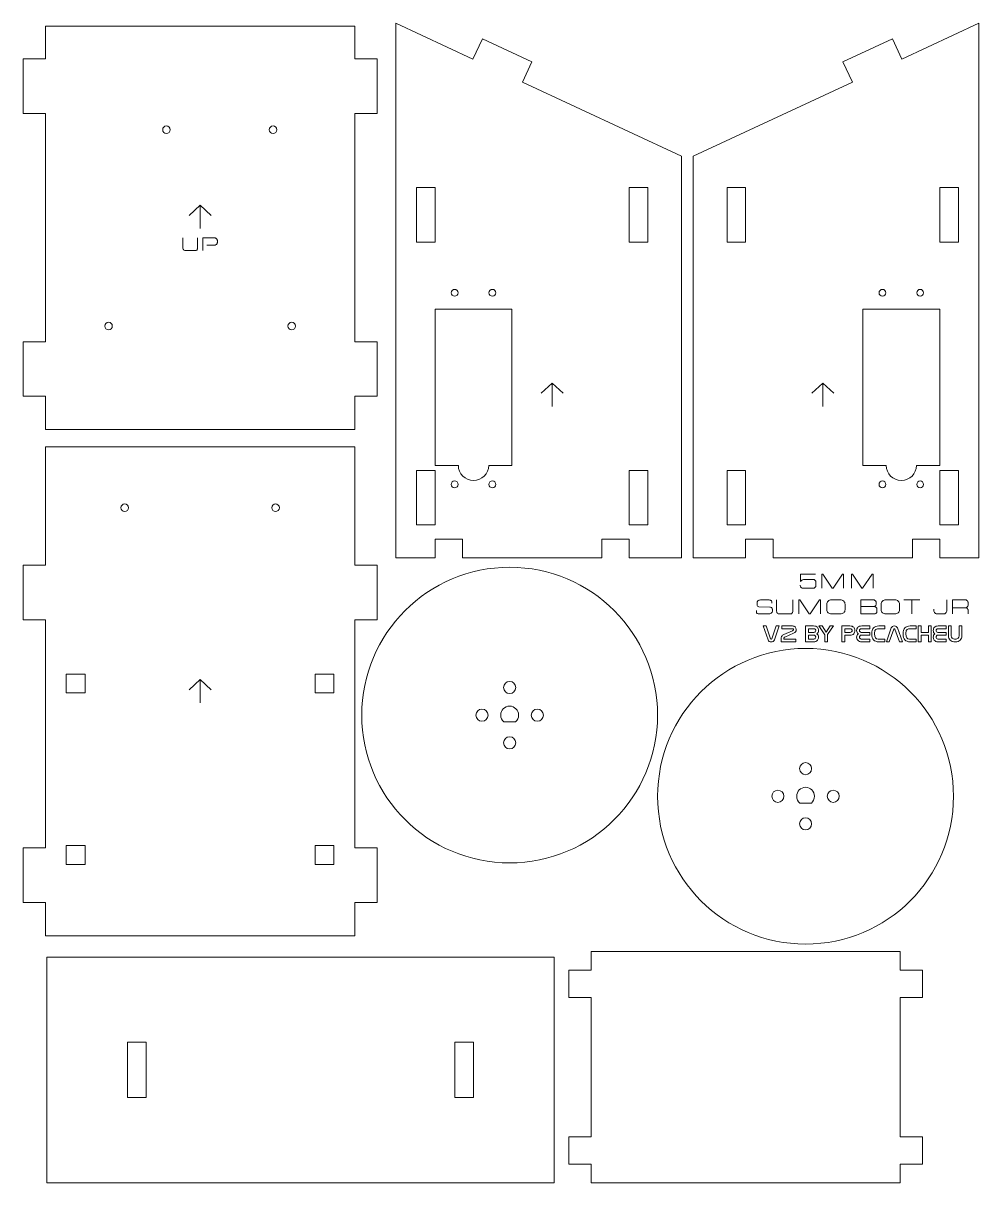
# Model space of a CAD drawing. Header units: inches. Extents: x 0.2 to 10.1, y -10 to 2.1.
import ezdxf

# ---------------------------------------------------------------- set-up
doc = ezdxf.new("R2010")
doc.units = ezdxf.units.IN
doc.header["$MEASUREMENT"] = 0
doc.layers.add('v3.5 Servo Eddition', color=7, linetype='Continuous')

# ---------------------------------------------------------------- blocks, each defined once
blk = doc.blocks.new('block 3')
at = {"layer": 'v3.5 Servo Eddition', "color": 240, "lineweight": 18, "true_color": 0xea1f26}
for points in [[(8.525, -4.25), (8.463, -4.158), (8.498, -4.158), (8.539, -4.224), (8.58, -4.158), (8.615, -4.158), (8.554, -4.248), (8.554, -4.324), (8.525, -4.324), (8.525, -4.25)], [(9.607, -4.255), (9.53, -4.255), (9.53, -4.324), (9.501, -4.324), (9.501, -4.158), (9.53, -4.158), (9.53, -4.226), (9.607, -4.226), (9.607, -4.158), (9.636, -4.158), (9.636, -4.324), (9.607, -4.324), (9.607, -4.255)]]:
    blk.add_lwpolyline(points, dxfattribs=at)
for points, knots in [([(7.967, -4.295), (7.968, -4.295), (7.969, -4.295), (7.97, -4.294), (7.971, -4.294), (7.972, -4.292), (7.973, -4.291), (7.973, -4.291), (8.019, -4.158), (8.019, -4.158), (8.019, -4.158), (8.05, -4.158), (8.05, -4.158), (8.05, -4.158), (7.999, -4.304), (7.999, -4.304), (7.996, -4.311), (7.992, -4.316), (7.986, -4.32), (7.981, -4.323), (7.974, -4.325), (7.966, -4.325), (7.959, -4.325), (7.952, -4.323), (7.946, -4.319), (7.941, -4.316), (7.936, -4.311), (7.934, -4.304), (7.934, -4.304), (7.882, -4.158), (7.882, -4.158), (7.882, -4.158), (7.913, -4.158), (7.913, -4.158), (7.913, -4.158), (7.96, -4.291), (7.96, -4.291), (7.961, -4.293), (7.961, -4.294), (7.962, -4.294), (7.963, -4.295), (7.964, -4.295), (7.966, -4.295), (7.966, -4.295), (7.967, -4.295), (7.967, -4.295)], [0, 0, 0, 0, 1, 1, 1, 2, 2, 2, 3, 3, 3, 4, 4, 4, 5, 5, 5, 6, 6, 6, 7, 7, 7, 8, 8, 8, 9, 9, 9, 10, 10, 10, 11, 11, 11, 12, 12, 12, 13, 13, 13, 14, 14, 14, 15, 15, 15, 15]), ([(8.187, -4.158), (8.2, -4.158), (8.21, -4.161), (8.217, -4.168), (8.224, -4.175), (8.227, -4.184), (8.227, -4.196), (8.227, -4.204), (8.225, -4.211), (8.221, -4.218), (8.217, -4.224), (8.21, -4.23), (8.2, -4.234), (8.2, -4.234), (8.109, -4.274), (8.109, -4.274), (8.106, -4.275), (8.104, -4.277), (8.102, -4.279), (8.1, -4.281), (8.099, -4.283), (8.099, -4.286), (8.099, -4.286), (8.099, -4.295), (8.099, -4.295), (8.099, -4.295), (8.223, -4.295), (8.223, -4.295), (8.223, -4.295), (8.223, -4.324), (8.223, -4.324), (8.223, -4.324), (8.07, -4.324), (8.07, -4.324), (8.07, -4.324), (8.07, -4.286), (8.07, -4.286), (8.07, -4.283), (8.071, -4.28), (8.071, -4.277), (8.072, -4.273), (8.073, -4.27), (8.075, -4.267), (8.077, -4.263), (8.08, -4.26), (8.083, -4.256), (8.087, -4.253), (8.091, -4.25), (8.097, -4.248), (8.097, -4.248), (8.189, -4.208), (8.189, -4.208), (8.192, -4.206), (8.194, -4.205), (8.196, -4.202), (8.197, -4.2), (8.198, -4.198), (8.198, -4.195), (8.198, -4.193), (8.197, -4.191), (8.196, -4.189), (8.194, -4.188), (8.191, -4.187), (8.187, -4.187), (8.187, -4.187), (8.076, -4.187), (8.076, -4.187), (8.076, -4.187), (8.076, -4.158), (8.076, -4.158), (8.076, -4.158), (8.187, -4.158), (8.187, -4.158)], [0, 0, 0, 0, 1, 1, 1, 2, 2, 2, 3, 3, 3, 4, 4, 4, 5, 5, 5, 6, 6, 6, 7, 7, 7, 8, 8, 8, 9, 9, 9, 10, 10, 10, 11, 11, 11, 12, 12, 12, 13, 13, 13, 14, 14, 14, 15, 15, 15, 16, 16, 16, 17, 17, 17, 18, 18, 18, 19, 19, 19, 20, 20, 20, 21, 21, 21, 22, 22, 22, 23, 23, 23, 24, 24, 24, 24]), ([(8.408, -4.158), (8.417, -4.158), (8.425, -4.159), (8.432, -4.161), (8.439, -4.164), (8.444, -4.167), (8.448, -4.172), (8.453, -4.176), (8.456, -4.181), (8.457, -4.187), (8.459, -4.193), (8.46, -4.2), (8.46, -4.207), (8.46, -4.212), (8.459, -4.219), (8.456, -4.225), (8.453, -4.231), (8.448, -4.236), (8.442, -4.24), (8.448, -4.244), (8.453, -4.249), (8.456, -4.255), (8.459, -4.261), (8.46, -4.268), (8.46, -4.275), (8.46, -4.281), (8.459, -4.287), (8.457, -4.293), (8.456, -4.299), (8.453, -4.304), (8.448, -4.308), (8.444, -4.313), (8.439, -4.317), (8.432, -4.32), (8.426, -4.322), (8.418, -4.324), (8.408, -4.324), (8.408, -4.324), (8.325, -4.324), (8.325, -4.324), (8.325, -4.324), (8.325, -4.158), (8.325, -4.158), (8.325, -4.158), (8.408, -4.158), (8.408, -4.158)], [0, 0, 0, 0, 1, 1, 1, 2, 2, 2, 3, 3, 3, 4, 4, 4, 5, 5, 5, 6, 6, 6, 7, 7, 7, 8, 8, 8, 9, 9, 9, 10, 10, 10, 11, 11, 11, 12, 12, 12, 13, 13, 13, 14, 14, 14, 15, 15, 15, 15]), ([(8.354, -4.226), (8.354, -4.226), (8.412, -4.226), (8.412, -4.226), (8.418, -4.226), (8.422, -4.224), (8.426, -4.22), (8.43, -4.216), (8.431, -4.212), (8.431, -4.206), (8.431, -4.203), (8.431, -4.201), (8.43, -4.199), (8.429, -4.196), (8.427, -4.194), (8.426, -4.193), (8.424, -4.191), (8.422, -4.189), (8.42, -4.188), (8.417, -4.187), (8.415, -4.187), (8.412, -4.187), (8.412, -4.187), (8.354, -4.187), (8.354, -4.187), (8.354, -4.187), (8.354, -4.226), (8.354, -4.226)], [0, 0, 0, 0, 1, 1, 1, 2, 2, 2, 3, 3, 3, 4, 4, 4, 5, 5, 5, 6, 6, 6, 7, 7, 7, 8, 8, 8, 9, 9, 9, 9]), ([(8.787, -4.158), (8.796, -4.158), (8.804, -4.159), (8.811, -4.161), (8.817, -4.164), (8.823, -4.167), (8.827, -4.172), (8.831, -4.176), (8.834, -4.182), (8.836, -4.188), (8.838, -4.193), (8.839, -4.2), (8.839, -4.207), (8.839, -4.212), (8.839, -4.218), (8.837, -4.224), (8.835, -4.23), (8.832, -4.235), (8.828, -4.239), (8.823, -4.244), (8.818, -4.248), (8.811, -4.251), (8.805, -4.253), (8.797, -4.255), (8.787, -4.255), (8.787, -4.255), (8.733, -4.255), (8.733, -4.255), (8.733, -4.255), (8.733, -4.324), (8.733, -4.324), (8.733, -4.324), (8.704, -4.324), (8.704, -4.324), (8.704, -4.324), (8.704, -4.158), (8.704, -4.158), (8.704, -4.158), (8.787, -4.158), (8.787, -4.158)], [0, 0, 0, 0, 1, 1, 1, 2, 2, 2, 3, 3, 3, 4, 4, 4, 5, 5, 5, 6, 6, 6, 7, 7, 7, 8, 8, 8, 9, 9, 9, 10, 10, 10, 11, 11, 11, 12, 12, 12, 13, 13, 13, 13]), ([(8.733, -4.226), (8.733, -4.226), (8.791, -4.226), (8.791, -4.226), (8.797, -4.226), (8.801, -4.224), (8.805, -4.22), (8.809, -4.216), (8.811, -4.212), (8.811, -4.206), (8.811, -4.203), (8.81, -4.201), (8.809, -4.199), (8.808, -4.196), (8.807, -4.194), (8.805, -4.193), (8.803, -4.191), (8.801, -4.189), (8.799, -4.188), (8.797, -4.187), (8.794, -4.187), (8.792, -4.187), (8.792, -4.187), (8.733, -4.187), (8.733, -4.187), (8.733, -4.187), (8.733, -4.226), (8.733, -4.226)], [0, 0, 0, 0, 1, 1, 1, 2, 2, 2, 3, 3, 3, 4, 4, 4, 5, 5, 5, 6, 6, 6, 7, 7, 7, 8, 8, 8, 9, 9, 9, 9]), ([(8.994, -4.187), (8.994, -4.187), (8.906, -4.187), (8.906, -4.187), (8.904, -4.187), (8.901, -4.187), (8.899, -4.188), (8.897, -4.189), (8.895, -4.191), (8.893, -4.193), (8.891, -4.194), (8.89, -4.196), (8.889, -4.199), (8.888, -4.201), (8.887, -4.203), (8.887, -4.206), (8.887, -4.212), (8.889, -4.216), (8.893, -4.22), (8.896, -4.224), (8.901, -4.226), (8.906, -4.226), (8.906, -4.226), (8.994, -4.226), (8.994, -4.226), (8.994, -4.226), (8.994, -4.255), (8.994, -4.255), (8.994, -4.255), (8.906, -4.255), (8.906, -4.255), (8.904, -4.255), (8.901, -4.255), (8.899, -4.256), (8.897, -4.257), (8.895, -4.259), (8.893, -4.261), (8.891, -4.262), (8.89, -4.264), (8.889, -4.267), (8.888, -4.269), (8.887, -4.272), (8.887, -4.274), (8.887, -4.28), (8.889, -4.285), (8.893, -4.289), (8.896, -4.293), (8.901, -4.295), (8.906, -4.295), (8.906, -4.295), (8.994, -4.295), (8.994, -4.295), (8.994, -4.295), (8.994, -4.324), (8.994, -4.324), (8.994, -4.324), (8.911, -4.324), (8.911, -4.324), (8.901, -4.324), (8.893, -4.322), (8.886, -4.32), (8.879, -4.317), (8.874, -4.313), (8.87, -4.308), (8.866, -4.304), (8.863, -4.298), (8.861, -4.293), (8.859, -4.287), (8.858, -4.281), (8.858, -4.275), (8.858, -4.268), (8.86, -4.261), (8.862, -4.255), (8.865, -4.249), (8.87, -4.244), (8.876, -4.24), (8.87, -4.236), (8.865, -4.231), (8.862, -4.225), (8.86, -4.219), (8.858, -4.212), (8.858, -4.207), (8.858, -4.199), (8.859, -4.193), (8.861, -4.187), (8.864, -4.181), (8.867, -4.176), (8.871, -4.171), (8.875, -4.167), (8.881, -4.164), (8.887, -4.161), (8.894, -4.159), (8.902, -4.158), (8.911, -4.158), (8.911, -4.158), (8.994, -4.158), (8.994, -4.158), (8.994, -4.158), (8.994, -4.187), (8.994, -4.187)], [0, 0, 0, 0, 1, 1, 1, 2, 2, 2, 3, 3, 3, 4, 4, 4, 5, 5, 5, 6, 6, 6, 7, 7, 7, 8, 8, 8, 9, 9, 9, 10, 10, 10, 11, 11, 11, 12, 12, 12, 13, 13, 13, 14, 14, 14, 15, 15, 15, 16, 16, 16, 17, 17, 17, 18, 18, 18, 19, 19, 19, 20, 20, 20, 21, 21, 21, 22, 22, 22, 23, 23, 23, 24, 24, 24, 25, 25, 25, 26, 26, 26, 27, 27, 27, 28, 28, 28, 29, 29, 29, 30, 30, 30, 31, 31, 31, 32, 32, 32, 33, 33, 33, 33]), ([(9.091, -4.324), (9.04, -4.324), (9.015, -4.296), (9.015, -4.241), (9.015, -4.241), (9.015, -4.24), (9.015, -4.24), (9.015, -4.185), (9.041, -4.158), (9.091, -4.158), (9.091, -4.158), (9.151, -4.158), (9.151, -4.158), (9.151, -4.158), (9.151, -4.187), (9.151, -4.187), (9.151, -4.187), (9.084, -4.187), (9.084, -4.187), (9.07, -4.187), (9.06, -4.191), (9.054, -4.2), (9.047, -4.208), (9.044, -4.222), (9.044, -4.241), (9.044, -4.277), (9.057, -4.295), (9.083, -4.295), (9.083, -4.295), (9.151, -4.295), (9.151, -4.295), (9.151, -4.295), (9.151, -4.324), (9.151, -4.324), (9.151, -4.324), (9.091, -4.324), (9.091, -4.324)], [0, 0, 0, 0, 1, 1, 1, 2, 2, 2, 3, 3, 3, 4, 4, 4, 5, 5, 5, 6, 6, 6, 7, 7, 7, 8, 8, 8, 9, 9, 9, 10, 10, 10, 11, 11, 11, 12, 12, 12, 12]), ([(9.305, -4.324), (9.305, -4.324), (9.258, -4.192), (9.258, -4.192), (9.257, -4.188), (9.255, -4.187), (9.252, -4.187), (9.249, -4.187), (9.247, -4.188), (9.245, -4.192), (9.245, -4.192), (9.199, -4.324), (9.199, -4.324), (9.199, -4.324), (9.168, -4.324), (9.168, -4.324), (9.168, -4.324), (9.219, -4.179), (9.219, -4.179), (9.222, -4.172), (9.226, -4.166), (9.232, -4.163), (9.237, -4.159), (9.244, -4.158), (9.252, -4.158), (9.259, -4.158), (9.266, -4.159), (9.272, -4.163), (9.277, -4.166), (9.282, -4.172), (9.284, -4.179), (9.284, -4.179), (9.336, -4.324), (9.336, -4.324), (9.336, -4.324), (9.305, -4.324), (9.305, -4.324)], [0, 0, 0, 0, 1, 1, 1, 2, 2, 2, 3, 3, 3, 4, 4, 4, 5, 5, 5, 6, 6, 6, 7, 7, 7, 8, 8, 8, 9, 9, 9, 10, 10, 10, 11, 11, 11, 12, 12, 12, 12]), ([(9.418, -4.324), (9.367, -4.324), (9.342, -4.296), (9.342, -4.241), (9.342, -4.241), (9.342, -4.24), (9.342, -4.24), (9.342, -4.185), (9.367, -4.158), (9.418, -4.158), (9.418, -4.158), (9.478, -4.158), (9.478, -4.158), (9.478, -4.158), (9.478, -4.187), (9.478, -4.187), (9.478, -4.187), (9.41, -4.187), (9.41, -4.187), (9.397, -4.187), (9.387, -4.191), (9.381, -4.2), (9.374, -4.208), (9.371, -4.222), (9.371, -4.241), (9.371, -4.277), (9.384, -4.295), (9.41, -4.295), (9.41, -4.295), (9.478, -4.295), (9.478, -4.295), (9.478, -4.295), (9.478, -4.324), (9.478, -4.324), (9.478, -4.324), (9.418, -4.324), (9.418, -4.324)], [0, 0, 0, 0, 1, 1, 1, 2, 2, 2, 3, 3, 3, 4, 4, 4, 5, 5, 5, 6, 6, 6, 7, 7, 7, 8, 8, 8, 9, 9, 9, 10, 10, 10, 11, 11, 11, 12, 12, 12, 12]), ([(9.793, -4.187), (9.793, -4.187), (9.706, -4.187), (9.706, -4.187), (9.703, -4.187), (9.701, -4.187), (9.698, -4.188), (9.696, -4.189), (9.694, -4.191), (9.692, -4.193), (9.691, -4.194), (9.689, -4.196), (9.688, -4.199), (9.687, -4.201), (9.687, -4.203), (9.687, -4.206), (9.687, -4.212), (9.689, -4.216), (9.692, -4.22), (9.696, -4.224), (9.7, -4.226), (9.706, -4.226), (9.706, -4.226), (9.793, -4.226), (9.793, -4.226), (9.793, -4.226), (9.793, -4.255), (9.793, -4.255), (9.793, -4.255), (9.706, -4.255), (9.706, -4.255), (9.703, -4.255), (9.701, -4.255), (9.698, -4.256), (9.696, -4.257), (9.694, -4.259), (9.692, -4.261), (9.691, -4.262), (9.689, -4.264), (9.688, -4.267), (9.687, -4.269), (9.687, -4.272), (9.687, -4.274), (9.687, -4.28), (9.689, -4.285), (9.692, -4.289), (9.696, -4.293), (9.7, -4.295), (9.706, -4.295), (9.706, -4.295), (9.793, -4.295), (9.793, -4.295), (9.793, -4.295), (9.793, -4.324), (9.793, -4.324), (9.793, -4.324), (9.71, -4.324), (9.71, -4.324), (9.7, -4.324), (9.692, -4.322), (9.686, -4.32), (9.679, -4.317), (9.674, -4.313), (9.669, -4.308), (9.665, -4.304), (9.662, -4.298), (9.661, -4.293), (9.659, -4.287), (9.658, -4.281), (9.658, -4.275), (9.658, -4.268), (9.659, -4.261), (9.662, -4.255), (9.665, -4.249), (9.669, -4.244), (9.676, -4.24), (9.669, -4.236), (9.665, -4.231), (9.662, -4.225), (9.659, -4.219), (9.658, -4.212), (9.658, -4.207), (9.658, -4.199), (9.659, -4.193), (9.661, -4.187), (9.663, -4.181), (9.666, -4.176), (9.67, -4.171), (9.675, -4.167), (9.68, -4.164), (9.687, -4.161), (9.693, -4.159), (9.701, -4.158), (9.71, -4.158), (9.71, -4.158), (9.793, -4.158), (9.793, -4.158), (9.793, -4.158), (9.793, -4.187), (9.793, -4.187)], [0, 0, 0, 0, 1, 1, 1, 2, 2, 2, 3, 3, 3, 4, 4, 4, 5, 5, 5, 6, 6, 6, 7, 7, 7, 8, 8, 8, 9, 9, 9, 10, 10, 10, 11, 11, 11, 12, 12, 12, 13, 13, 13, 14, 14, 14, 15, 15, 15, 16, 16, 16, 17, 17, 17, 18, 18, 18, 19, 19, 19, 20, 20, 20, 21, 21, 21, 22, 22, 22, 23, 23, 23, 24, 24, 24, 25, 25, 25, 26, 26, 26, 27, 27, 27, 28, 28, 28, 29, 29, 29, 30, 30, 30, 31, 31, 31, 32, 32, 32, 33, 33, 33, 33]), ([(9.957, -4.261), (9.957, -4.27), (9.955, -4.279), (9.952, -4.287), (9.95, -4.294), (9.945, -4.301), (9.939, -4.306), (9.934, -4.312), (9.926, -4.316), (9.918, -4.319), (9.909, -4.322), (9.899, -4.324), (9.887, -4.324), (9.876, -4.324), (9.866, -4.322), (9.857, -4.319), (9.848, -4.316), (9.841, -4.312), (9.835, -4.306), (9.829, -4.301), (9.824, -4.294), (9.821, -4.286), (9.818, -4.279), (9.817, -4.27), (9.817, -4.261), (9.817, -4.261), (9.817, -4.158), (9.817, -4.158), (9.817, -4.158), (9.846, -4.158), (9.846, -4.158), (9.846, -4.158), (9.846, -4.26), (9.846, -4.26), (9.846, -4.27), (9.85, -4.279), (9.857, -4.285), (9.864, -4.292), (9.875, -4.295), (9.888, -4.295), (9.888, -4.295), (9.888, -4.295), (9.888, -4.295), (9.901, -4.295), (9.911, -4.292), (9.918, -4.285), (9.924, -4.279), (9.928, -4.27), (9.928, -4.26), (9.928, -4.26), (9.928, -4.158), (9.928, -4.158), (9.928, -4.158), (9.957, -4.158), (9.957, -4.158), (9.957, -4.158), (9.957, -4.261), (9.957, -4.261)], [0, 0, 0, 0, 1, 1, 1, 2, 2, 2, 3, 3, 3, 4, 4, 4, 5, 5, 5, 6, 6, 6, 7, 7, 7, 8, 8, 8, 9, 9, 9, 10, 10, 10, 11, 11, 11, 12, 12, 12, 13, 13, 13, 14, 14, 14, 15, 15, 15, 16, 16, 16, 17, 17, 17, 18, 18, 18, 19, 19, 19, 19]), ([(8.354, -4.295), (8.354, -4.295), (8.412, -4.295), (8.412, -4.295), (8.418, -4.295), (8.423, -4.293), (8.426, -4.289), (8.43, -4.285), (8.431, -4.28), (8.431, -4.274), (8.431, -4.272), (8.431, -4.269), (8.43, -4.267), (8.429, -4.264), (8.427, -4.262), (8.426, -4.261), (8.424, -4.259), (8.422, -4.257), (8.42, -4.256), (8.417, -4.255), (8.415, -4.255), (8.412, -4.255), (8.412, -4.255), (8.354, -4.255), (8.354, -4.255), (8.354, -4.255), (8.354, -4.295), (8.354, -4.295)], [0, 0, 0, 0, 1, 1, 1, 2, 2, 2, 3, 3, 3, 4, 4, 4, 5, 5, 5, 6, 6, 6, 7, 7, 7, 8, 8, 8, 9, 9, 9, 9])]:
    blk.add_open_spline(points, degree=3, knots=knots, dxfattribs=at)
blk = doc.blocks.new('block 4')
at = {"layer": 'v3.5 Servo Eddition', "color": 240, "lineweight": 18, "true_color": 0xea1f26}
for points, knots in [([(7.811, -4.011), (7.811, -4.014), (7.811, -4.017), (7.812, -4.02), (7.813, -4.022), (7.815, -4.025), (7.818, -4.027), (7.821, -4.029), (7.825, -4.03), (7.829, -4.031), (7.833, -4.032), (7.839, -4.033), (7.845, -4.033), (7.845, -4.033), (7.935, -4.033), (7.935, -4.033), (7.94, -4.033), (7.945, -4.032), (7.95, -4.031), (7.955, -4.03), (7.96, -4.028), (7.964, -4.026), (7.968, -4.024), (7.971, -4.021), (7.974, -4.018), (7.977, -4.014), (7.978, -4.011), (7.978, -4.007), (7.978, -4.007), (7.978, -3.983), (7.978, -3.983), (7.978, -3.98), (7.977, -3.977), (7.975, -3.974), (7.974, -3.971), (7.971, -3.969), (7.969, -3.967), (7.966, -3.965), (7.963, -3.963), (7.96, -3.962), (7.957, -3.961), (7.954, -3.961), (7.951, -3.961), (7.951, -3.961), (7.838, -3.957), (7.838, -3.957), (7.831, -3.957), (7.826, -3.955), (7.823, -3.951), (7.82, -3.947), (7.818, -3.942), (7.818, -3.936), (7.818, -3.936), (7.818, -3.914), (7.818, -3.914), (7.818, -3.909), (7.819, -3.905), (7.821, -3.901), (7.823, -3.898), (7.826, -3.895), (7.829, -3.893), (7.833, -3.89), (7.838, -3.889), (7.845, -3.888), (7.851, -3.887), (7.859, -3.886), (7.868, -3.886), (7.868, -3.886), (7.936, -3.886), (7.936, -3.886), (7.942, -3.886), (7.946, -3.887), (7.951, -3.887), (7.955, -3.888), (7.959, -3.889), (7.962, -3.891), (7.965, -3.892), (7.968, -3.894), (7.969, -3.897), (7.971, -3.9), (7.972, -3.903), (7.972, -3.907), (7.972, -3.907), (7.972, -3.919), (7.972, -3.919), (7.972, -3.919), (7.972, -3.907), (7.972, -3.907), (7.972, -3.903), (7.971, -3.9), (7.969, -3.897), (7.968, -3.894), (7.965, -3.892), (7.962, -3.891), (7.959, -3.889), (7.955, -3.888), (7.951, -3.887), (7.946, -3.887), (7.942, -3.886), (7.936, -3.886), (7.936, -3.886), (7.868, -3.886), (7.868, -3.886), (7.859, -3.886), (7.851, -3.887), (7.845, -3.888), (7.838, -3.889), (7.833, -3.89), (7.829, -3.893), (7.826, -3.895), (7.823, -3.898), (7.821, -3.901), (7.819, -3.905), (7.818, -3.909), (7.818, -3.914), (7.818, -3.914), (7.818, -3.936), (7.818, -3.936), (7.818, -3.942), (7.82, -3.947), (7.823, -3.951), (7.826, -3.955), (7.831, -3.957), (7.838, -3.957), (7.838, -3.957), (7.951, -3.961), (7.951, -3.961), (7.954, -3.961), (7.957, -3.961), (7.96, -3.962), (7.963, -3.963), (7.966, -3.965), (7.969, -3.967), (7.971, -3.969), (7.974, -3.971), (7.975, -3.974), (7.977, -3.977), (7.978, -3.98), (7.978, -3.983), (7.978, -3.983), (7.978, -4.007), (7.978, -4.007), (7.978, -4.011), (7.977, -4.014), (7.974, -4.018), (7.971, -4.021), (7.968, -4.024), (7.964, -4.026), (7.96, -4.028), (7.955, -4.03), (7.95, -4.031), (7.945, -4.032), (7.94, -4.033), (7.935, -4.033), (7.935, -4.033), (7.845, -4.033), (7.845, -4.033), (7.839, -4.033), (7.833, -4.032), (7.829, -4.031), (7.825, -4.03), (7.821, -4.029), (7.818, -4.027), (7.815, -4.025), (7.813, -4.022), (7.812, -4.02), (7.811, -4.017), (7.811, -4.014), (7.811, -4.011), (7.811, -4.011), (7.811, -3.998), (7.811, -3.998), (7.811, -3.998), (7.811, -4.011), (7.811, -4.011)], [0, 0, 0, 0, 1, 1, 1, 2, 2, 2, 3, 3, 3, 4, 4, 4, 5, 5, 5, 6, 6, 6, 7, 7, 7, 8, 8, 8, 9, 9, 9, 10, 10, 10, 11, 11, 11, 12, 12, 12, 13, 13, 13, 14, 14, 14, 15, 15, 15, 16, 16, 16, 17, 17, 17, 18, 18, 18, 19, 19, 19, 20, 20, 20, 21, 21, 21, 22, 22, 22, 23, 23, 23, 24, 24, 24, 25, 25, 25, 26, 26, 26, 27, 27, 27, 28, 28, 28, 29, 29, 29, 30, 30, 30, 31, 31, 31, 32, 32, 32, 33, 33, 33, 34, 34, 34, 35, 35, 35, 36, 36, 36, 37, 37, 37, 38, 38, 38, 39, 39, 39, 40, 40, 40, 41, 41, 41, 42, 42, 42, 43, 43, 43, 44, 44, 44, 45, 45, 45, 46, 46, 46, 47, 47, 47, 48, 48, 48, 49, 49, 49, 50, 50, 50, 51, 51, 51, 52, 52, 52, 53, 53, 53, 54, 54, 54, 55, 55, 55, 56, 56, 56, 57, 57, 57, 58, 58, 58, 58]), ([(8.192, -3.999), (8.192, -4.003), (8.192, -4.007), (8.191, -4.011), (8.19, -4.015), (8.188, -4.019), (8.186, -4.022), (8.184, -4.025), (8.181, -4.028), (8.177, -4.03), (8.173, -4.032), (8.168, -4.033), (8.163, -4.033), (8.163, -4.033), (8.053, -4.033), (8.053, -4.033), (8.046, -4.033), (8.041, -4.032), (8.037, -4.03), (8.033, -4.028), (8.03, -4.025), (8.028, -4.022), (8.026, -4.018), (8.024, -4.015), (8.023, -4.011), (8.022, -4.007), (8.022, -4.003), (8.022, -3.999), (8.022, -3.999), (8.022, -3.886), (8.022, -3.886), (8.022, -3.886), (8.022, -3.999), (8.022, -3.999), (8.022, -4.003), (8.022, -4.007), (8.023, -4.011), (8.024, -4.015), (8.026, -4.018), (8.028, -4.022), (8.03, -4.025), (8.033, -4.028), (8.037, -4.03), (8.041, -4.032), (8.046, -4.033), (8.053, -4.033), (8.053, -4.033), (8.163, -4.033), (8.163, -4.033), (8.168, -4.033), (8.173, -4.032), (8.177, -4.03), (8.181, -4.028), (8.184, -4.025), (8.186, -4.022), (8.188, -4.019), (8.19, -4.015), (8.191, -4.011), (8.192, -4.007), (8.192, -4.003), (8.192, -3.999), (8.192, -3.999), (8.192, -3.886), (8.192, -3.886), (8.192, -3.886), (8.192, -3.999), (8.192, -3.999)], [0, 0, 0, 0, 1, 1, 1, 2, 2, 2, 3, 3, 3, 4, 4, 4, 5, 5, 5, 6, 6, 6, 7, 7, 7, 8, 8, 8, 9, 9, 9, 10, 10, 10, 11, 11, 11, 12, 12, 12, 13, 13, 13, 14, 14, 14, 15, 15, 15, 16, 16, 16, 17, 17, 17, 18, 18, 18, 19, 19, 19, 20, 20, 20, 21, 21, 21, 22, 22, 22, 22]), ([(8.254, -4.033), (8.254, -4.033), (8.254, -3.886), (8.254, -3.886), (8.254, -3.886), (8.265, -3.886), (8.265, -3.886), (8.265, -3.886), (8.363, -4.033), (8.363, -4.033), (8.363, -4.033), (8.372, -4.033), (8.372, -4.033), (8.372, -4.033), (8.47, -3.886), (8.47, -3.886), (8.47, -3.886), (8.48, -3.886), (8.48, -3.886), (8.48, -3.886), (8.48, -4.033), (8.48, -4.033), (8.48, -4.033), (8.48, -3.886), (8.48, -3.886), (8.48, -3.886), (8.47, -3.886), (8.47, -3.886), (8.47, -3.886), (8.372, -4.033), (8.372, -4.033), (8.372, -4.033), (8.363, -4.033), (8.363, -4.033), (8.363, -4.033), (8.265, -3.886), (8.265, -3.886), (8.265, -3.886), (8.254, -3.886), (8.254, -3.886), (8.254, -3.886), (8.254, -4.033), (8.254, -4.033)], [0, 0, 0, 0, 1, 1, 1, 2, 2, 2, 3, 3, 3, 4, 4, 4, 5, 5, 5, 6, 6, 6, 7, 7, 7, 8, 8, 8, 9, 9, 9, 10, 10, 10, 11, 11, 11, 12, 12, 12, 13, 13, 13, 14, 14, 14, 14]), ([(8.594, -4.033), (8.587, -4.033), (8.581, -4.032), (8.575, -4.029), (8.569, -4.027), (8.564, -4.024), (8.56, -4.02), (8.555, -4.016), (8.552, -4.011), (8.549, -4.006), (8.547, -4), (8.545, -3.995), (8.545, -3.989), (8.545, -3.989), (8.545, -3.931), (8.545, -3.931), (8.545, -3.925), (8.547, -3.919), (8.549, -3.913), (8.552, -3.908), (8.555, -3.903), (8.56, -3.899), (8.564, -3.895), (8.569, -3.892), (8.575, -3.89), (8.581, -3.887), (8.587, -3.886), (8.594, -3.886), (8.594, -3.886), (8.688, -3.886), (8.688, -3.886), (8.695, -3.886), (8.701, -3.887), (8.707, -3.89), (8.713, -3.892), (8.718, -3.895), (8.723, -3.899), (8.727, -3.903), (8.731, -3.908), (8.734, -3.913), (8.736, -3.919), (8.737, -3.925), (8.737, -3.931), (8.737, -3.931), (8.737, -3.989), (8.737, -3.989), (8.737, -3.995), (8.736, -4), (8.734, -4.006), (8.731, -4.011), (8.727, -4.016), (8.723, -4.02), (8.718, -4.024), (8.713, -4.027), (8.707, -4.029), (8.701, -4.032), (8.695, -4.033), (8.688, -4.033), (8.688, -4.033), (8.594, -4.033), (8.594, -4.033)], [0, 0, 0, 0, 1, 1, 1, 2, 2, 2, 3, 3, 3, 4, 4, 4, 5, 5, 5, 6, 6, 6, 7, 7, 7, 8, 8, 8, 9, 9, 9, 10, 10, 10, 11, 11, 11, 12, 12, 12, 13, 13, 13, 14, 14, 14, 15, 15, 15, 16, 16, 16, 17, 17, 17, 18, 18, 18, 19, 19, 19, 20, 20, 20, 20]), ([(8.594, -4.033), (8.587, -4.033), (8.581, -4.032), (8.575, -4.029), (8.569, -4.027), (8.564, -4.024), (8.56, -4.02), (8.555, -4.016), (8.552, -4.011), (8.549, -4.006), (8.547, -4), (8.545, -3.995), (8.545, -3.989), (8.545, -3.989), (8.545, -3.931), (8.545, -3.931), (8.545, -3.925), (8.547, -3.919), (8.549, -3.913), (8.552, -3.908), (8.555, -3.903), (8.56, -3.899), (8.564, -3.895), (8.569, -3.892), (8.575, -3.89), (8.581, -3.887), (8.587, -3.886), (8.594, -3.886), (8.594, -3.886), (8.688, -3.886), (8.688, -3.886), (8.695, -3.886), (8.701, -3.887), (8.707, -3.89), (8.713, -3.892), (8.718, -3.895), (8.723, -3.899), (8.727, -3.903), (8.731, -3.908), (8.734, -3.913), (8.736, -3.919), (8.737, -3.925), (8.737, -3.931), (8.737, -3.931), (8.737, -3.989), (8.737, -3.989), (8.737, -3.995), (8.736, -4), (8.734, -4.006), (8.731, -4.011), (8.727, -4.016), (8.723, -4.02), (8.718, -4.024), (8.713, -4.027), (8.707, -4.029), (8.701, -4.032), (8.695, -4.033), (8.688, -4.033), (8.688, -4.033), (8.594, -4.033), (8.594, -4.033)], [0, 0, 0, 0, 1, 1, 1, 2, 2, 2, 3, 3, 3, 4, 4, 4, 5, 5, 5, 6, 6, 6, 7, 7, 7, 8, 8, 8, 9, 9, 9, 10, 10, 10, 11, 11, 11, 12, 12, 12, 13, 13, 13, 14, 14, 14, 15, 15, 15, 16, 16, 16, 17, 17, 17, 18, 18, 18, 19, 19, 19, 20, 20, 20, 20]), ([(9.052, -3.958), (9.056, -3.959), (9.059, -3.961), (9.061, -3.964), (9.064, -3.966), (9.066, -3.969), (9.067, -3.973), (9.069, -3.976), (9.07, -3.98), (9.07, -3.984), (9.07, -3.984), (9.07, -4.005), (9.07, -4.005), (9.07, -4.009), (9.069, -4.012), (9.067, -4.016), (9.066, -4.019), (9.064, -4.022), (9.061, -4.025), (9.059, -4.027), (9.056, -4.029), (9.052, -4.031), (9.049, -4.032), (9.045, -4.033), (9.041, -4.033), (9.041, -4.033), (8.901, -4.033), (8.901, -4.033), (8.901, -4.033), (8.901, -3.956), (8.901, -3.956), (8.901, -3.956), (9.035, -3.956), (9.035, -3.956), (9.038, -3.956), (9.042, -3.955), (9.045, -3.954), (9.048, -3.952), (9.051, -3.95), (9.054, -3.948), (9.056, -3.946), (9.058, -3.943), (9.059, -3.94), (9.061, -3.936), (9.061, -3.933), (9.061, -3.929), (9.061, -3.929), (9.061, -3.913), (9.061, -3.913), (9.061, -3.909), (9.061, -3.906), (9.059, -3.902), (9.058, -3.899), (9.056, -3.896), (9.054, -3.894), (9.051, -3.892), (9.048, -3.89), (9.045, -3.888), (9.042, -3.887), (9.038, -3.886), (9.035, -3.886), (9.035, -3.886), (8.901, -3.886), (8.901, -3.886), (8.901, -3.886), (8.901, -3.956), (8.901, -3.956), (8.901, -3.956), (8.901, -3.886), (8.901, -3.886), (8.901, -3.886), (9.035, -3.886), (9.035, -3.886), (9.038, -3.886), (9.042, -3.887), (9.045, -3.888), (9.048, -3.89), (9.051, -3.892), (9.054, -3.894), (9.056, -3.896), (9.058, -3.899), (9.059, -3.902), (9.061, -3.906), (9.061, -3.909), (9.061, -3.913), (9.061, -3.913), (9.061, -3.929), (9.061, -3.929), (9.061, -3.933), (9.061, -3.936), (9.059, -3.94), (9.058, -3.943), (9.056, -3.946), (9.054, -3.948), (9.051, -3.95), (9.048, -3.952), (9.045, -3.954), (9.042, -3.955), (9.038, -3.956), (9.035, -3.956), (9.035, -3.956), (8.901, -3.956), (8.901, -3.956), (8.901, -3.956), (8.901, -4.033), (8.901, -4.033), (8.901, -4.033), (9.041, -4.033), (9.041, -4.033), (9.045, -4.033), (9.049, -4.032), (9.052, -4.031), (9.056, -4.029), (9.059, -4.027), (9.061, -4.025), (9.064, -4.022), (9.066, -4.019), (9.067, -4.016), (9.069, -4.012), (9.07, -4.009), (9.07, -4.005), (9.07, -4.005), (9.07, -3.984), (9.07, -3.984), (9.07, -3.98), (9.069, -3.976), (9.067, -3.973), (9.066, -3.969), (9.064, -3.966), (9.061, -3.964), (9.059, -3.961), (9.056, -3.959), (9.052, -3.958), (9.049, -3.956), (9.045, -3.956), (9.041, -3.956), (9.045, -3.956), (9.049, -3.956), (9.052, -3.958)], [0, 0, 0, 0, 1, 1, 1, 2, 2, 2, 3, 3, 3, 4, 4, 4, 5, 5, 5, 6, 6, 6, 7, 7, 7, 8, 8, 8, 9, 9, 9, 10, 10, 10, 11, 11, 11, 12, 12, 12, 13, 13, 13, 14, 14, 14, 15, 15, 15, 16, 16, 16, 17, 17, 17, 18, 18, 18, 19, 19, 19, 20, 20, 20, 21, 21, 21, 22, 22, 22, 23, 23, 23, 24, 24, 24, 25, 25, 25, 26, 26, 26, 27, 27, 27, 28, 28, 28, 29, 29, 29, 30, 30, 30, 31, 31, 31, 32, 32, 32, 33, 33, 33, 34, 34, 34, 35, 35, 35, 36, 36, 36, 37, 37, 37, 38, 38, 38, 39, 39, 39, 40, 40, 40, 41, 41, 41, 42, 42, 42, 43, 43, 43, 44, 44, 44, 45, 45, 45, 46, 46, 46, 46]), ([(9.163, -4.033), (9.156, -4.033), (9.15, -4.032), (9.144, -4.029), (9.138, -4.027), (9.133, -4.024), (9.128, -4.02), (9.124, -4.016), (9.12, -4.011), (9.118, -4.006), (9.115, -4), (9.114, -3.995), (9.114, -3.989), (9.114, -3.989), (9.114, -3.931), (9.114, -3.931), (9.114, -3.925), (9.115, -3.919), (9.118, -3.913), (9.12, -3.908), (9.124, -3.903), (9.128, -3.899), (9.133, -3.895), (9.138, -3.892), (9.144, -3.89), (9.15, -3.887), (9.156, -3.886), (9.163, -3.886), (9.163, -3.886), (9.257, -3.886), (9.257, -3.886), (9.264, -3.886), (9.27, -3.887), (9.276, -3.89), (9.282, -3.892), (9.287, -3.895), (9.292, -3.899), (9.296, -3.903), (9.3, -3.908), (9.302, -3.913), (9.305, -3.919), (9.306, -3.925), (9.306, -3.931), (9.306, -3.931), (9.306, -3.989), (9.306, -3.989), (9.306, -3.995), (9.305, -4), (9.302, -4.006), (9.3, -4.011), (9.296, -4.016), (9.292, -4.02), (9.287, -4.024), (9.282, -4.027), (9.276, -4.029), (9.27, -4.032), (9.264, -4.033), (9.257, -4.033), (9.257, -4.033), (9.163, -4.033), (9.163, -4.033)], [0, 0, 0, 0, 1, 1, 1, 2, 2, 2, 3, 3, 3, 4, 4, 4, 5, 5, 5, 6, 6, 6, 7, 7, 7, 8, 8, 8, 9, 9, 9, 10, 10, 10, 11, 11, 11, 12, 12, 12, 13, 13, 13, 14, 14, 14, 15, 15, 15, 16, 16, 16, 17, 17, 17, 18, 18, 18, 19, 19, 19, 20, 20, 20, 20]), ([(9.163, -4.033), (9.156, -4.033), (9.15, -4.032), (9.144, -4.029), (9.138, -4.027), (9.133, -4.024), (9.128, -4.02), (9.124, -4.016), (9.12, -4.011), (9.118, -4.006), (9.115, -4), (9.114, -3.995), (9.114, -3.989), (9.114, -3.989), (9.114, -3.931), (9.114, -3.931), (9.114, -3.925), (9.115, -3.919), (9.118, -3.913), (9.12, -3.908), (9.124, -3.903), (9.128, -3.899), (9.133, -3.895), (9.138, -3.892), (9.144, -3.89), (9.15, -3.887), (9.156, -3.886), (9.163, -3.886), (9.163, -3.886), (9.257, -3.886), (9.257, -3.886), (9.264, -3.886), (9.27, -3.887), (9.276, -3.89), (9.282, -3.892), (9.287, -3.895), (9.292, -3.899), (9.296, -3.903), (9.3, -3.908), (9.302, -3.913), (9.305, -3.919), (9.306, -3.925), (9.306, -3.931), (9.306, -3.931), (9.306, -3.989), (9.306, -3.989), (9.306, -3.995), (9.305, -4), (9.302, -4.006), (9.3, -4.011), (9.296, -4.016), (9.292, -4.02), (9.287, -4.024), (9.282, -4.027), (9.276, -4.029), (9.27, -4.032), (9.264, -4.033), (9.257, -4.033), (9.257, -4.033), (9.163, -4.033), (9.163, -4.033)], [0, 0, 0, 0, 1, 1, 1, 2, 2, 2, 3, 3, 3, 4, 4, 4, 5, 5, 5, 6, 6, 6, 7, 7, 7, 8, 8, 8, 9, 9, 9, 10, 10, 10, 11, 11, 11, 12, 12, 12, 13, 13, 13, 14, 14, 14, 15, 15, 15, 16, 16, 16, 17, 17, 17, 18, 18, 18, 19, 19, 19, 20, 20, 20, 20]), ([(9.435, -3.886), (9.435, -3.886), (9.518, -3.886), (9.518, -3.886), (9.518, -3.886), (9.351, -3.886), (9.351, -3.886), (9.351, -3.886), (9.435, -3.886), (9.435, -3.886), (9.435, -3.886), (9.435, -4.033), (9.435, -4.033), (9.435, -4.033), (9.435, -3.886), (9.435, -3.886)], [0, 0, 0, 0, 1, 1, 1, 2, 2, 2, 3, 3, 3, 4, 4, 4, 5, 5, 5, 5]), ([(9.8, -3.886), (9.8, -3.886), (9.8, -3.996), (9.8, -3.996), (9.8, -4.001), (9.799, -4.005), (9.797, -4.01), (9.795, -4.014), (9.792, -4.018), (9.788, -4.022), (9.785, -4.025), (9.781, -4.028), (9.777, -4.03), (9.772, -4.032), (9.768, -4.033), (9.763, -4.033), (9.763, -4.033), (9.702, -4.033), (9.702, -4.033), (9.697, -4.033), (9.692, -4.032), (9.688, -4.03), (9.683, -4.028), (9.679, -4.025), (9.676, -4.022), (9.672, -4.019), (9.669, -4.015), (9.667, -4.01), (9.665, -4.006), (9.664, -4.001), (9.664, -3.996), (9.664, -3.996), (9.664, -3.983), (9.664, -3.983), (9.664, -3.983), (9.664, -3.996), (9.664, -3.996), (9.664, -4.001), (9.665, -4.006), (9.667, -4.01), (9.669, -4.015), (9.672, -4.019), (9.676, -4.022), (9.679, -4.025), (9.683, -4.028), (9.688, -4.03), (9.692, -4.032), (9.697, -4.033), (9.702, -4.033), (9.702, -4.033), (9.763, -4.033), (9.763, -4.033), (9.768, -4.033), (9.772, -4.032), (9.777, -4.03), (9.781, -4.028), (9.785, -4.025), (9.788, -4.022), (9.792, -4.018), (9.795, -4.014), (9.797, -4.01), (9.799, -4.005), (9.8, -4.001), (9.8, -3.996), (9.8, -3.996), (9.8, -3.886), (9.8, -3.886)], [0, 0, 0, 0, 1, 1, 1, 2, 2, 2, 3, 3, 3, 4, 4, 4, 5, 5, 5, 6, 6, 6, 7, 7, 7, 8, 8, 8, 9, 9, 9, 10, 10, 10, 11, 11, 11, 12, 12, 12, 13, 13, 13, 14, 14, 14, 15, 15, 15, 16, 16, 16, 17, 17, 17, 18, 18, 18, 19, 19, 19, 20, 20, 20, 21, 21, 21, 22, 22, 22, 22]), ([(9.859, -4.033), (9.859, -4.033), (9.859, -3.886), (9.859, -3.886), (9.859, -3.886), (9.996, -3.886), (9.996, -3.886), (9.999, -3.886), (10.002, -3.887), (10.005, -3.889), (10.009, -3.89), (10.011, -3.892), (10.014, -3.895), (10.016, -3.898), (10.018, -3.901), (10.019, -3.905), (10.021, -3.909), (10.022, -3.913), (10.022, -3.917), (10.022, -3.917), (10.022, -3.938), (10.022, -3.938), (10.022, -3.942), (10.021, -3.946), (10.019, -3.95), (10.018, -3.953), (10.016, -3.956), (10.014, -3.959), (10.011, -3.962), (10.009, -3.964), (10.005, -3.966), (10.002, -3.967), (9.999, -3.968), (9.996, -3.968), (9.996, -3.968), (9.859, -3.968), (9.859, -3.968), (9.859, -3.968), (9.996, -3.968), (9.996, -3.968), (9.999, -3.968), (10.002, -3.967), (10.005, -3.966), (10.009, -3.964), (10.011, -3.962), (10.014, -3.959), (10.016, -3.956), (10.018, -3.953), (10.019, -3.95), (10.021, -3.946), (10.022, -3.942), (10.022, -3.938), (10.022, -3.938), (10.022, -3.917), (10.022, -3.917), (10.022, -3.913), (10.021, -3.909), (10.019, -3.905), (10.018, -3.901), (10.016, -3.898), (10.014, -3.895), (10.011, -3.892), (10.009, -3.89), (10.005, -3.889), (10.002, -3.887), (9.999, -3.886), (9.996, -3.886), (9.996, -3.886), (9.859, -3.886), (9.859, -3.886), (9.859, -3.886), (9.859, -4.033), (9.859, -4.033)], [0, 0, 0, 0, 1, 1, 1, 2, 2, 2, 3, 3, 3, 4, 4, 4, 5, 5, 5, 6, 6, 6, 7, 7, 7, 8, 8, 8, 9, 9, 9, 10, 10, 10, 11, 11, 11, 12, 12, 12, 13, 13, 13, 14, 14, 14, 15, 15, 15, 16, 16, 16, 17, 17, 17, 18, 18, 18, 19, 19, 19, 20, 20, 20, 21, 21, 21, 22, 22, 22, 23, 23, 23, 24, 24, 24, 24]), ([(10.022, -4.033), (10.022, -4.033), (10.022, -3.995), (10.022, -3.995), (10.022, -3.992), (10.021, -3.989), (10.02, -3.986), (10.02, -3.983), (10.019, -3.98), (10.017, -3.977), (10.015, -3.975), (10.013, -3.972), (10.01, -3.971), (10.007, -3.969), (10.003, -3.968), (9.998, -3.968), (10.003, -3.968), (10.007, -3.969), (10.01, -3.971), (10.013, -3.972), (10.015, -3.975), (10.017, -3.977), (10.019, -3.98), (10.02, -3.983), (10.02, -3.986), (10.021, -3.989), (10.022, -3.992), (10.022, -3.995), (10.022, -3.995), (10.022, -4.033), (10.022, -4.033)], [0, 0, 0, 0, 1, 1, 1, 2, 2, 2, 3, 3, 3, 4, 4, 4, 5, 5, 5, 6, 6, 6, 7, 7, 7, 8, 8, 8, 9, 9, 9, 10, 10, 10, 10])]:
    blk.add_open_spline(points, degree=3, knots=knots, dxfattribs=at)
blk = doc.blocks.new('block 5')
at = {"layer": 'v3.5 Servo Eddition', "color": 240, "lineweight": 18, "true_color": 0xea1f26}
for points, knots in [([(8.267, -3.732), (8.267, -3.736), (8.268, -3.741), (8.27, -3.745), (8.272, -3.749), (8.274, -3.752), (8.277, -3.755), (8.28, -3.758), (8.284, -3.761), (8.288, -3.762), (8.292, -3.764), (8.296, -3.765), (8.301, -3.765), (8.301, -3.765), (8.4, -3.765), (8.4, -3.765), (8.404, -3.765), (8.409, -3.764), (8.413, -3.762), (8.417, -3.761), (8.42, -3.758), (8.423, -3.755), (8.427, -3.752), (8.429, -3.749), (8.431, -3.745), (8.433, -3.741), (8.433, -3.736), (8.433, -3.732), (8.433, -3.732), (8.433, -3.704), (8.433, -3.704), (8.433, -3.7), (8.433, -3.695), (8.431, -3.691), (8.429, -3.687), (8.427, -3.684), (8.423, -3.681), (8.42, -3.678), (8.417, -3.675), (8.413, -3.673), (8.409, -3.672), (8.404, -3.671), (8.4, -3.671), (8.4, -3.671), (8.314, -3.671), (8.314, -3.671), (8.31, -3.671), (8.307, -3.671), (8.303, -3.673), (8.299, -3.674), (8.295, -3.675), (8.292, -3.677), (8.288, -3.679), (8.285, -3.681), (8.282, -3.684), (8.278, -3.687), (8.276, -3.689), (8.273, -3.692), (8.273, -3.692), (8.273, -3.618), (8.273, -3.618), (8.273, -3.618), (8.428, -3.618), (8.428, -3.618), (8.428, -3.618), (8.273, -3.618), (8.273, -3.618), (8.273, -3.618), (8.273, -3.692), (8.273, -3.692), (8.276, -3.689), (8.278, -3.687), (8.282, -3.684), (8.285, -3.681), (8.288, -3.679), (8.292, -3.677), (8.295, -3.675), (8.299, -3.674), (8.303, -3.673), (8.307, -3.671), (8.31, -3.671), (8.314, -3.671), (8.314, -3.671), (8.4, -3.671), (8.4, -3.671), (8.404, -3.671), (8.409, -3.672), (8.413, -3.673), (8.417, -3.675), (8.42, -3.678), (8.423, -3.681), (8.427, -3.684), (8.429, -3.687), (8.431, -3.691), (8.433, -3.695), (8.433, -3.7), (8.433, -3.704), (8.433, -3.704), (8.433, -3.732), (8.433, -3.732), (8.433, -3.736), (8.433, -3.741), (8.431, -3.745), (8.429, -3.749), (8.427, -3.752), (8.423, -3.755), (8.42, -3.758), (8.417, -3.761), (8.413, -3.762), (8.409, -3.764), (8.404, -3.765), (8.4, -3.765), (8.4, -3.765), (8.301, -3.765), (8.301, -3.765), (8.296, -3.765), (8.292, -3.764), (8.288, -3.762), (8.284, -3.761), (8.28, -3.758), (8.277, -3.755), (8.274, -3.752), (8.272, -3.749), (8.27, -3.745), (8.268, -3.741), (8.267, -3.736), (8.267, -3.732)], [0, 0, 0, 0, 1, 1, 1, 2, 2, 2, 3, 3, 3, 4, 4, 4, 5, 5, 5, 6, 6, 6, 7, 7, 7, 8, 8, 8, 9, 9, 9, 10, 10, 10, 11, 11, 11, 12, 12, 12, 13, 13, 13, 14, 14, 14, 15, 15, 15, 16, 16, 16, 17, 17, 17, 18, 18, 18, 19, 19, 19, 20, 20, 20, 21, 21, 21, 22, 22, 22, 23, 23, 23, 24, 24, 24, 25, 25, 25, 26, 26, 26, 27, 27, 27, 28, 28, 28, 29, 29, 29, 30, 30, 30, 31, 31, 31, 32, 32, 32, 33, 33, 33, 34, 34, 34, 35, 35, 35, 36, 36, 36, 37, 37, 37, 38, 38, 38, 39, 39, 39, 40, 40, 40, 41, 41, 41, 42, 42, 42, 42]), ([(8.494, -3.765), (8.494, -3.765), (8.494, -3.618), (8.494, -3.618), (8.494, -3.618), (8.505, -3.618), (8.505, -3.618), (8.505, -3.618), (8.603, -3.765), (8.603, -3.765), (8.603, -3.765), (8.612, -3.765), (8.612, -3.765), (8.612, -3.765), (8.71, -3.618), (8.71, -3.618), (8.71, -3.618), (8.721, -3.618), (8.721, -3.618), (8.721, -3.618), (8.721, -3.765), (8.721, -3.765), (8.721, -3.765), (8.721, -3.618), (8.721, -3.618), (8.721, -3.618), (8.71, -3.618), (8.71, -3.618), (8.71, -3.618), (8.612, -3.765), (8.612, -3.765), (8.612, -3.765), (8.603, -3.765), (8.603, -3.765), (8.603, -3.765), (8.505, -3.618), (8.505, -3.618), (8.505, -3.618), (8.494, -3.618), (8.494, -3.618), (8.494, -3.618), (8.494, -3.765), (8.494, -3.765)], [0, 0, 0, 0, 1, 1, 1, 2, 2, 2, 3, 3, 3, 4, 4, 4, 5, 5, 5, 6, 6, 6, 7, 7, 7, 8, 8, 8, 9, 9, 9, 10, 10, 10, 11, 11, 11, 12, 12, 12, 13, 13, 13, 14, 14, 14, 14]), ([(8.803, -3.765), (8.803, -3.765), (8.803, -3.618), (8.803, -3.618), (8.803, -3.618), (8.814, -3.618), (8.814, -3.618), (8.814, -3.618), (8.912, -3.765), (8.912, -3.765), (8.912, -3.765), (8.92, -3.765), (8.92, -3.765), (8.92, -3.765), (9.019, -3.618), (9.019, -3.618), (9.019, -3.618), (9.029, -3.618), (9.029, -3.618), (9.029, -3.618), (9.029, -3.765), (9.029, -3.765), (9.029, -3.765), (9.029, -3.618), (9.029, -3.618), (9.029, -3.618), (9.019, -3.618), (9.019, -3.618), (9.019, -3.618), (8.92, -3.765), (8.92, -3.765), (8.92, -3.765), (8.912, -3.765), (8.912, -3.765), (8.912, -3.765), (8.814, -3.618), (8.814, -3.618), (8.814, -3.618), (8.803, -3.618), (8.803, -3.618), (8.803, -3.618), (8.803, -3.765), (8.803, -3.765)], [0, 0, 0, 0, 1, 1, 1, 2, 2, 2, 3, 3, 3, 4, 4, 4, 5, 5, 5, 6, 6, 6, 7, 7, 7, 8, 8, 8, 9, 9, 9, 10, 10, 10, 11, 11, 11, 12, 12, 12, 13, 13, 13, 14, 14, 14, 14])]:
    blk.add_open_spline(points, degree=3, knots=knots, dxfattribs=at)
blk = doc.blocks.new('block 2')
at = {"layer": 'v3.5 Servo Eddition'}
for name in ['block 5', 'block 4', 'block 3']:
    blk.add_blockref(name, (0, 0), dxfattribs=at)
blk = doc.blocks.new('block 6')
at = {"layer": 'v3.5 Servo Eddition', "color": 175, "lineweight": 18, "true_color": 0x3852a4}
for points in [[(5.699, -9.976), (0.404, -9.976), (0.404, -7.617), (5.699, -7.617), (5.699, -9.976)], [(1.244, -9.085), (1.244, -8.508), (1.439, -8.508), (1.439, -9.085), (1.244, -9.085)], [(4.664, -9.085), (4.664, -8.508), (4.859, -8.508), (4.859, -9.085), (4.664, -9.085)]]:
    blk.add_lwpolyline(points, dxfattribs=at)
blk = doc.blocks.new('block 7')
at = {"layer": 'v3.5 Servo Eddition', "color": 175, "lineweight": 18, "true_color": 0x3852a4}
for points, knots in [([(9.869, -5.938), (9.869, -6.791), (9.178, -7.482), (8.325, -7.482), (7.472, -7.482), (6.78, -6.791), (6.78, -5.938), (6.78, -5.085), (7.472, -4.393), (8.325, -4.393), (9.178, -4.393), (9.869, -5.085), (9.869, -5.938)], [0, 0, 0, 0, 1, 1, 1, 2, 2, 2, 3, 3, 3, 4, 4, 4, 4]), ([(8.388, -5.649), (8.388, -5.684), (8.36, -5.712), (8.325, -5.712), (8.29, -5.712), (8.262, -5.684), (8.262, -5.649), (8.262, -5.614), (8.29, -5.586), (8.325, -5.586), (8.36, -5.586), (8.388, -5.614), (8.388, -5.649)], [0, 0, 0, 0, 1, 1, 1, 2, 2, 2, 3, 3, 3, 4, 4, 4, 4]), ([(8.099, -5.938), (8.099, -5.972), (8.071, -6.001), (8.036, -6.001), (8.001, -6.001), (7.973, -5.972), (7.973, -5.938), (7.973, -5.903), (8.001, -5.874), (8.036, -5.874), (8.071, -5.874), (8.099, -5.903), (8.099, -5.938)], [0, 0, 0, 0, 1, 1, 1, 2, 2, 2, 3, 3, 3, 4, 4, 4, 4]), ([(8.418, -5.938), (8.418, -5.966), (8.405, -5.991), (8.385, -6.009), (8.356, -6.009), (8.299, -6.009), (8.264, -6.009), (8.244, -5.991), (8.232, -5.966), (8.232, -5.938), (8.232, -5.886), (8.273, -5.844), (8.325, -5.844), (8.376, -5.844), (8.418, -5.886), (8.418, -5.938)], [0, 0, 0, 0, 1, 1, 1, 2, 2, 2, 3, 3, 3, 4, 4, 4, 5, 5, 5, 5]), ([(8.677, -5.938), (8.677, -5.972), (8.649, -6.001), (8.614, -6.001), (8.579, -6.001), (8.551, -5.972), (8.551, -5.938), (8.551, -5.903), (8.579, -5.874), (8.614, -5.874), (8.649, -5.874), (8.677, -5.903), (8.677, -5.938)], [0, 0, 0, 0, 1, 1, 1, 2, 2, 2, 3, 3, 3, 4, 4, 4, 4]), ([(8.388, -6.226), (8.388, -6.261), (8.36, -6.289), (8.325, -6.289), (8.29, -6.289), (8.262, -6.261), (8.262, -6.226), (8.262, -6.192), (8.29, -6.163), (8.325, -6.163), (8.36, -6.163), (8.388, -6.192), (8.388, -6.226)], [0, 0, 0, 0, 1, 1, 1, 2, 2, 2, 3, 3, 3, 4, 4, 4, 4])]:
    blk.add_open_spline(points, degree=3, knots=knots, dxfattribs=at)
blk = doc.blocks.new('block 8')
at = {"layer": 'v3.5 Servo Eddition', "color": 175, "lineweight": 18, "true_color": 0x3852a4}
for points, knots in [([(6.779, -5.09), (6.779, -5.943), (6.088, -6.634), (5.235, -6.634), (4.382, -6.634), (3.69, -5.943), (3.69, -5.09), (3.69, -4.237), (4.382, -3.545), (5.235, -3.545), (6.088, -3.545), (6.779, -4.237), (6.779, -5.09)], [0, 0, 0, 0, 1, 1, 1, 2, 2, 2, 3, 3, 3, 4, 4, 4, 4]), ([(5.298, -4.801), (5.298, -4.836), (5.27, -4.864), (5.235, -4.864), (5.2, -4.864), (5.172, -4.836), (5.172, -4.801), (5.172, -4.766), (5.2, -4.738), (5.235, -4.738), (5.27, -4.738), (5.298, -4.766), (5.298, -4.801)], [0, 0, 0, 0, 1, 1, 1, 2, 2, 2, 3, 3, 3, 4, 4, 4, 4]), ([(5.009, -5.09), (5.009, -5.125), (4.981, -5.153), (4.946, -5.153), (4.911, -5.153), (4.883, -5.125), (4.883, -5.09), (4.883, -5.055), (4.911, -5.027), (4.946, -5.027), (4.981, -5.027), (5.009, -5.055), (5.009, -5.09)], [0, 0, 0, 0, 1, 1, 1, 2, 2, 2, 3, 3, 3, 4, 4, 4, 4]), ([(5.328, -5.09), (5.328, -5.118), (5.315, -5.144), (5.295, -5.161), (5.266, -5.161), (5.209, -5.161), (5.174, -5.161), (5.154, -5.144), (5.141, -5.118), (5.141, -5.09), (5.141, -5.038), (5.183, -4.996), (5.235, -4.996), (5.286, -4.996), (5.328, -5.038), (5.328, -5.09)], [0, 0, 0, 0, 1, 1, 1, 2, 2, 2, 3, 3, 3, 4, 4, 4, 5, 5, 5, 5]), ([(5.587, -5.09), (5.587, -5.125), (5.558, -5.153), (5.524, -5.153), (5.489, -5.153), (5.46, -5.125), (5.46, -5.09), (5.46, -5.055), (5.489, -5.027), (5.524, -5.027), (5.558, -5.027), (5.587, -5.055), (5.587, -5.09)], [0, 0, 0, 0, 1, 1, 1, 2, 2, 2, 3, 3, 3, 4, 4, 4, 4]), ([(5.298, -5.379), (5.298, -5.413), (5.27, -5.442), (5.235, -5.442), (5.2, -5.442), (5.172, -5.413), (5.172, -5.379), (5.172, -5.344), (5.2, -5.315), (5.235, -5.315), (5.27, -5.315), (5.298, -5.344), (5.298, -5.379)], [0, 0, 0, 0, 1, 1, 1, 2, 2, 2, 3, 3, 3, 4, 4, 4, 4])]:
    blk.add_open_spline(points, degree=3, knots=knots, dxfattribs=at)
blk = doc.blocks.new('block 9')
at = {"layer": 'v3.5 Servo Eddition', "color": 175, "lineweight": 18, "true_color": 0x3852a4}
for points in [[(10.133, -3.447), (10.133, 2.14), (9.33, 1.765), (9.232, 1.977), (8.715, 1.736), (8.813, 1.524), (7.152, 0.75), (7.152, -3.447), (7.699, -3.447), (7.699, -3.25), (7.985, -3.25), (7.985, -3.447), (9.44, -3.447), (9.44, -3.25), (9.726, -3.25), (9.726, -3.447), (10.133, -3.447)], [(7.699, 0.422), (7.505, 0.422), (7.505, -0.149), (7.699, -0.149), (7.699, 0.422)], [(9.921, 0.422), (9.726, 0.422), (9.726, -0.149), (9.921, -0.149), (9.921, 0.422)], [(7.699, -2.533), (7.505, -2.533), (7.505, -3.103), (7.699, -3.103), (7.699, -2.533)], [(9.921, -2.533), (9.726, -2.533), (9.726, -3.103), (9.921, -3.103), (9.921, -2.533)]]:
    blk.add_lwpolyline(points, dxfattribs=at)
at = {"layer": 'v3.5 Servo Eddition', "color": 240, "lineweight": 18, "true_color": 0xea1f26}
for points in [[(8.39, -1.727), (8.504, -1.62), (8.618, -1.727)], [(8.504, -1.62), (8.504, -1.865)]]:
    blk.add_lwpolyline(points, dxfattribs=at)
at = {"layer": 'v3.5 Servo Eddition', "color": 175, "lineweight": 18, "true_color": 0x3852a4}
for points, knots in [([(9.163, -0.677), (9.163, -0.657), (9.147, -0.641), (9.127, -0.641), (9.108, -0.641), (9.092, -0.657), (9.092, -0.677), (9.092, -0.696), (9.108, -0.712), (9.127, -0.712), (9.147, -0.712), (9.163, -0.696), (9.163, -0.677)], [0, 0, 0, 0, 1, 1, 1, 2, 2, 2, 3, 3, 3, 4, 4, 4, 4]), ([(9.556, -0.677), (9.556, -0.657), (9.541, -0.641), (9.521, -0.641), (9.501, -0.641), (9.486, -0.657), (9.486, -0.677), (9.486, -0.696), (9.501, -0.712), (9.521, -0.712), (9.541, -0.712), (9.556, -0.696), (9.556, -0.677)], [0, 0, 0, 0, 1, 1, 1, 2, 2, 2, 3, 3, 3, 4, 4, 4, 4]), ([(8.923, -2.48), (8.923, -2.48), (8.923, -0.847), (8.923, -0.847), (8.923, -0.847), (9.726, -0.847), (9.726, -0.847), (9.726, -0.847), (9.726, -2.48), (9.726, -2.48), (9.726, -2.48), (9.482, -2.48), (9.482, -2.48), (9.482, -2.567), (9.412, -2.638), (9.324, -2.638), (9.237, -2.638), (9.166, -2.567), (9.166, -2.48), (9.166, -2.48), (8.923, -2.48), (8.923, -2.48)], [0, 0, 0, 0, 1, 1, 1, 2, 2, 2, 3, 3, 3, 4, 4, 4, 5, 5, 5, 6, 6, 6, 7, 7, 7, 7]), ([(9.092, -2.679), (9.092, -2.698), (9.108, -2.714), (9.127, -2.714), (9.147, -2.714), (9.163, -2.698), (9.163, -2.679), (9.163, -2.659), (9.147, -2.643), (9.127, -2.643), (9.108, -2.643), (9.092, -2.659), (9.092, -2.679)], [0, 0, 0, 0, 1, 1, 1, 2, 2, 2, 3, 3, 3, 4, 4, 4, 4]), ([(9.486, -2.679), (9.486, -2.698), (9.501, -2.714), (9.521, -2.714), (9.541, -2.714), (9.556, -2.698), (9.556, -2.679), (9.556, -2.659), (9.541, -2.643), (9.521, -2.643), (9.501, -2.643), (9.486, -2.659), (9.486, -2.679)], [0, 0, 0, 0, 1, 1, 1, 2, 2, 2, 3, 3, 3, 4, 4, 4, 4])]:
    blk.add_open_spline(points, degree=3, knots=knots, dxfattribs=at)
blk = doc.blocks.new('block 10')
at = {"layer": 'v3.5 Servo Eddition', "color": 175, "lineweight": 18, "true_color": 0x3852a4}
for points in [[(4.048, -3.447), (4.048, 2.14), (4.851, 1.765), (4.95, 1.977), (5.467, 1.736), (5.368, 1.524), (7.029, 0.75), (7.029, -3.447), (6.482, -3.447), (6.482, -3.25), (6.197, -3.25), (6.197, -3.447), (4.741, -3.447), (4.741, -3.25), (4.456, -3.25), (4.456, -3.447), (4.048, -3.447)], [(4.261, 0.422), (4.456, 0.422), (4.456, -0.149), (4.261, -0.149), (4.261, 0.422)], [(6.482, 0.422), (6.677, 0.422), (6.677, -0.149), (6.482, -0.149), (6.482, 0.422)], [(4.261, -2.533), (4.456, -2.533), (4.456, -3.103), (4.261, -3.103), (4.261, -2.533)], [(6.482, -2.533), (6.677, -2.533), (6.677, -3.103), (6.482, -3.103), (6.482, -2.533)]]:
    blk.add_lwpolyline(points, dxfattribs=at)
at = {"layer": 'v3.5 Servo Eddition', "color": 240, "lineweight": 18, "true_color": 0xea1f26}
for points in [[(5.563, -1.727), (5.678, -1.62), (5.792, -1.727)], [(5.678, -1.865), (5.678, -1.62)]]:
    blk.add_lwpolyline(points, dxfattribs=at)
at = {"layer": 'v3.5 Servo Eddition', "color": 175, "lineweight": 18, "true_color": 0x3852a4}
for points, knots in [([(4.625, -0.677), (4.625, -0.657), (4.641, -0.641), (4.661, -0.641), (4.68, -0.641), (4.696, -0.657), (4.696, -0.677), (4.696, -0.696), (4.68, -0.712), (4.661, -0.712), (4.641, -0.712), (4.625, -0.696), (4.625, -0.677)], [0, 0, 0, 0, 1, 1, 1, 2, 2, 2, 3, 3, 3, 4, 4, 4, 4]), ([(5.019, -0.677), (5.019, -0.657), (5.035, -0.641), (5.054, -0.641), (5.074, -0.641), (5.09, -0.657), (5.09, -0.677), (5.09, -0.696), (5.074, -0.712), (5.054, -0.712), (5.035, -0.712), (5.019, -0.696), (5.019, -0.677)], [0, 0, 0, 0, 1, 1, 1, 2, 2, 2, 3, 3, 3, 4, 4, 4, 4]), ([(5.259, -2.48), (5.259, -2.48), (5.259, -0.847), (5.259, -0.847), (5.259, -0.847), (4.456, -0.847), (4.456, -0.847), (4.456, -0.847), (4.456, -2.48), (4.456, -2.48), (4.456, -2.48), (4.699, -2.48), (4.699, -2.48), (4.699, -2.567), (4.77, -2.638), (4.857, -2.638), (4.945, -2.638), (5.016, -2.567), (5.016, -2.48), (5.016, -2.48), (5.259, -2.48), (5.259, -2.48)], [0, 0, 0, 0, 1, 1, 1, 2, 2, 2, 3, 3, 3, 4, 4, 4, 5, 5, 5, 6, 6, 6, 7, 7, 7, 7]), ([(4.696, -2.679), (4.696, -2.698), (4.68, -2.714), (4.66, -2.714), (4.641, -2.714), (4.625, -2.698), (4.625, -2.679), (4.625, -2.659), (4.641, -2.643), (4.66, -2.643), (4.68, -2.643), (4.696, -2.659), (4.696, -2.679)], [0, 0, 0, 0, 1, 1, 1, 2, 2, 2, 3, 3, 3, 4, 4, 4, 4]), ([(5.09, -2.679), (5.09, -2.698), (5.074, -2.714), (5.054, -2.714), (5.035, -2.714), (5.019, -2.698), (5.019, -2.679), (5.019, -2.659), (5.035, -2.643), (5.054, -2.643), (5.074, -2.643), (5.09, -2.659), (5.09, -2.679)], [0, 0, 0, 0, 1, 1, 1, 2, 2, 2, 3, 3, 3, 4, 4, 4, 4])]:
    blk.add_open_spline(points, degree=3, knots=knots, dxfattribs=at)
blk = doc.blocks.new('block 12')
at = {"layer": 'v3.5 Servo Eddition', "color": 175, "lineweight": 18, "true_color": 0x3852a4}
for points in [[(0.802, -4.661), (0.605, -4.661), (0.605, -4.858), (0.802, -4.858), (0.802, -4.661)], [(3.4, -4.661), (3.204, -4.661), (3.204, -4.858), (3.4, -4.858), (3.4, -4.661)], [(0.802, -6.453), (0.605, -6.453), (0.605, -6.65), (0.802, -6.65), (0.802, -6.453)], [(3.4, -6.453), (3.204, -6.453), (3.204, -6.65), (3.4, -6.65), (3.4, -6.453)]]:
    blk.add_lwpolyline(points, dxfattribs=at)
blk = doc.blocks.new('block 13')
at = {"layer": 'v3.5 Servo Eddition', "color": 175, "lineweight": 18, "true_color": 0x3852a4}
for points in [[(1.255, -2.923), (1.255, -2.901), (1.237, -2.883), (1.215, -2.883), (1.194, -2.883), (1.176, -2.901), (1.176, -2.923), (1.176, -2.945), (1.194, -2.962), (1.215, -2.962), (1.237, -2.962), (1.255, -2.945), (1.255, -2.923)], [(2.83, -2.923), (2.83, -2.901), (2.812, -2.883), (2.79, -2.883), (2.769, -2.883), (2.751, -2.901), (2.751, -2.923), (2.751, -2.945), (2.769, -2.962), (2.79, -2.962), (2.812, -2.962), (2.83, -2.945), (2.83, -2.923)]]:
    blk.add_open_spline(points, degree=3, knots=[0, 0, 0, 0, 1, 1, 1, 2, 2, 2, 3, 3, 3, 4, 4, 4, 4], dxfattribs=at)
blk = doc.blocks.new('block 11')
at = {"layer": 'v3.5 Servo Eddition', "color": 175, "lineweight": 18, "true_color": 0x3852a4}
blk.add_lwpolyline([(3.617, -7.048), (3.85, -7.048), (3.85, -6.478), (3.617, -6.478), (3.617, -4.093), (3.85, -4.093), (3.85, -3.523), (3.617, -3.523), (3.617, -2.286), (0.389, -2.286), (0.389, -3.523), (0.156, -3.523), (0.156, -4.093), (0.389, -4.093), (0.389, -6.478), (0.156, -6.478), (0.156, -7.048), (0.389, -7.048), (0.389, -7.395), (3.617, -7.395), (3.617, -7.048)], dxfattribs=at)
at = {"layer": 'v3.5 Servo Eddition', "color": 240, "lineweight": 18, "true_color": 0xea1f26}
for points in [[(1.889, -4.825), (2.003, -4.719), (2.117, -4.825)], [(2.003, -4.719), (2.003, -4.963)]]:
    blk.add_lwpolyline(points, dxfattribs=at)
at = {"layer": 'v3.5 Servo Eddition'}
for name in ['block 13', 'block 12']:
    blk.add_blockref(name, (0, 0), dxfattribs=at)
blk = doc.blocks.new('block 15')
at = {"layer": 'v3.5 Servo Eddition', "color": 175, "lineweight": 18, "true_color": 0x3852a4}
for points in [[(1.691, 1.027), (1.691, 1.005), (1.673, 0.987), (1.651, 0.987), (1.63, 0.987), (1.612, 1.005), (1.612, 1.027), (1.612, 1.049), (1.63, 1.066), (1.651, 1.066), (1.673, 1.066), (1.691, 1.049), (1.691, 1.027)], [(2.804, 1.027), (2.804, 1.005), (2.786, 0.987), (2.764, 0.987), (2.742, 0.987), (2.725, 1.005), (2.725, 1.027), (2.725, 1.049), (2.742, 1.066), (2.764, 1.066), (2.786, 1.066), (2.804, 1.049), (2.804, 1.027)], [(1.086, -1.025), (1.086, -1.047), (1.068, -1.064), (1.047, -1.064), (1.025, -1.064), (1.007, -1.047), (1.007, -1.025), (1.007, -1.003), (1.025, -0.985), (1.047, -0.985), (1.068, -0.985), (1.086, -1.003), (1.086, -1.025)], [(2.998, -1.025), (2.998, -1.047), (2.981, -1.064), (2.959, -1.064), (2.937, -1.064), (2.92, -1.047), (2.92, -1.025), (2.92, -1.003), (2.937, -0.985), (2.959, -0.985), (2.981, -0.985), (2.998, -1.003), (2.998, -1.025)]]:
    blk.add_open_spline(points, degree=3, knots=[0, 0, 0, 0, 1, 1, 1, 2, 2, 2, 3, 3, 3, 4, 4, 4, 4], dxfattribs=at)
blk = doc.blocks.new('block 14')
at = {"layer": 'v3.5 Servo Eddition', "color": 175, "lineweight": 18, "true_color": 0x3852a4}
blk.add_lwpolyline([(3.617, -1.758), (3.85, -1.758), (3.85, -1.188), (3.617, -1.188), (3.617, 1.197), (3.85, 1.197), (3.85, 1.767), (3.617, 1.767), (3.617, 2.107), (0.389, 2.107), (0.389, 1.767), (0.156, 1.767), (0.156, 1.197), (0.389, 1.197), (0.389, -1.188), (0.156, -1.188), (0.156, -1.758), (0.389, -1.758), (0.389, -2.105), (3.617, -2.105), (3.617, -1.758)], dxfattribs=at)
at = {"layer": 'v3.5 Servo Eddition', "color": 240, "lineweight": 18, "true_color": 0xea1f26}
for points in [[(1.889, 0.132), (2.003, 0.238), (2.117, 0.132)], [(2.003, 0.238), (2.003, -0.006)]]:
    blk.add_lwpolyline(points, dxfattribs=at)
for points, knots in [([(1.976, -0.104), (1.976, -0.104), (1.976, -0.205), (1.976, -0.205), (1.976, -0.209), (1.976, -0.213), (1.975, -0.217), (1.974, -0.22), (1.973, -0.224), (1.971, -0.227), (1.969, -0.229), (1.966, -0.232), (1.962, -0.234), (1.959, -0.235), (1.955, -0.236), (1.95, -0.236), (1.95, -0.236), (1.851, -0.236), (1.851, -0.236), (1.845, -0.236), (1.84, -0.235), (1.837, -0.233), (1.833, -0.232), (1.83, -0.229), (1.828, -0.226), (1.826, -0.223), (1.825, -0.22), (1.824, -0.216), (1.824, -0.213), (1.823, -0.209), (1.823, -0.205), (1.823, -0.205), (1.823, -0.104), (1.823, -0.104), (1.823, -0.104), (1.823, -0.205), (1.823, -0.205), (1.823, -0.209), (1.824, -0.213), (1.824, -0.216), (1.825, -0.22), (1.827, -0.223), (1.828, -0.226), (1.83, -0.229), (1.833, -0.232), (1.837, -0.233), (1.84, -0.235), (1.845, -0.236), (1.851, -0.236), (1.851, -0.236), (1.95, -0.236), (1.95, -0.236), (1.955, -0.236), (1.959, -0.235), (1.962, -0.234), (1.966, -0.232), (1.969, -0.229), (1.971, -0.227), (1.973, -0.224), (1.974, -0.22), (1.975, -0.217), (1.976, -0.213), (1.976, -0.209), (1.976, -0.205), (1.976, -0.205), (1.976, -0.104), (1.976, -0.104)], [0, 0, 0, 0, 1, 1, 1, 2, 2, 2, 3, 3, 3, 4, 4, 4, 5, 5, 5, 6, 6, 6, 7, 7, 7, 8, 8, 8, 9, 9, 9, 10, 10, 10, 11, 11, 11, 12, 12, 12, 13, 13, 13, 14, 14, 14, 15, 15, 15, 16, 16, 16, 17, 17, 17, 18, 18, 18, 19, 19, 19, 20, 20, 20, 21, 21, 21, 22, 22, 22, 22]), ([(2.032, -0.104), (2.032, -0.104), (2.159, -0.104), (2.159, -0.104), (2.162, -0.104), (2.165, -0.105), (2.168, -0.107), (2.171, -0.108), (2.173, -0.11), (2.175, -0.112), (2.178, -0.115), (2.179, -0.118), (2.181, -0.121), (2.182, -0.124), (2.183, -0.128), (2.183, -0.132), (2.183, -0.132), (2.183, -0.151), (2.183, -0.151), (2.183, -0.154), (2.182, -0.158), (2.181, -0.161), (2.18, -0.165), (2.178, -0.167), (2.176, -0.17), (2.174, -0.172), (2.171, -0.174), (2.168, -0.176), (2.166, -0.177), (2.163, -0.178), (2.16, -0.178), (2.16, -0.178), (2.073, -0.178), (2.073, -0.178), (2.073, -0.178), (2.16, -0.178), (2.16, -0.178), (2.163, -0.178), (2.165, -0.177), (2.168, -0.176), (2.171, -0.174), (2.174, -0.172), (2.176, -0.17), (2.178, -0.167), (2.18, -0.165), (2.181, -0.161), (2.182, -0.158), (2.183, -0.154), (2.183, -0.151), (2.183, -0.151), (2.183, -0.132), (2.183, -0.132), (2.183, -0.128), (2.182, -0.124), (2.181, -0.121), (2.179, -0.118), (2.178, -0.115), (2.175, -0.112), (2.173, -0.11), (2.171, -0.108), (2.168, -0.106), (2.165, -0.105), (2.162, -0.104), (2.159, -0.104), (2.159, -0.104), (2.032, -0.104), (2.032, -0.104), (2.032, -0.104), (2.032, -0.236), (2.032, -0.236), (2.032, -0.236), (2.032, -0.104), (2.032, -0.104)], [0, 0, 0, 0, 1, 1, 1, 2, 2, 2, 3, 3, 3, 4, 4, 4, 5, 5, 5, 6, 6, 6, 7, 7, 7, 8, 8, 8, 9, 9, 9, 10, 10, 10, 11, 11, 11, 12, 12, 12, 13, 13, 13, 14, 14, 14, 15, 15, 15, 16, 16, 16, 17, 17, 17, 18, 18, 18, 19, 19, 19, 20, 20, 20, 21, 21, 21, 22, 22, 22, 23, 23, 23, 24, 24, 24, 24])]:
    blk.add_open_spline(points, degree=3, knots=knots, dxfattribs=at)
at = {"layer": 'v3.5 Servo Eddition'}
blk.add_blockref('block 15', (0, 0), dxfattribs=at)

msp = doc.modelspace()

# ---------------------------------------------------------------- linework, layer by layer
at = {"layer": 'v3.5 Servo Eddition', "color": 175, "lineweight": 18, "true_color": 0x3852a4}
msp.add_lwpolyline([(9.313, -9.976), (9.313, -9.781), (9.547, -9.781), (9.547, -9.496), (9.313, -9.496), (9.313, -8.04), (9.547, -8.04), (9.547, -7.755), (9.313, -7.755), (9.313, -7.56), (6.085, -7.56), (6.085, -7.755), (5.852, -7.755), (5.852, -8.04), (6.085, -8.04), (6.085, -9.496), (5.852, -9.496), (5.852, -9.781), (6.085, -9.781), (6.085, -9.976), (9.313, -9.976)], dxfattribs=at)

# ---------------------------------------------------------------- block references
at = {"layer": 'v3.5 Servo Eddition'}
for name in ['block 14', 'block 10', 'block 9', 'block 11', 'block 8', 'block 2', 'block 7', 'block 6']:
    msp.add_blockref(name, (0, 0), dxfattribs=at)

doc.saveas('drawing.dxf')
